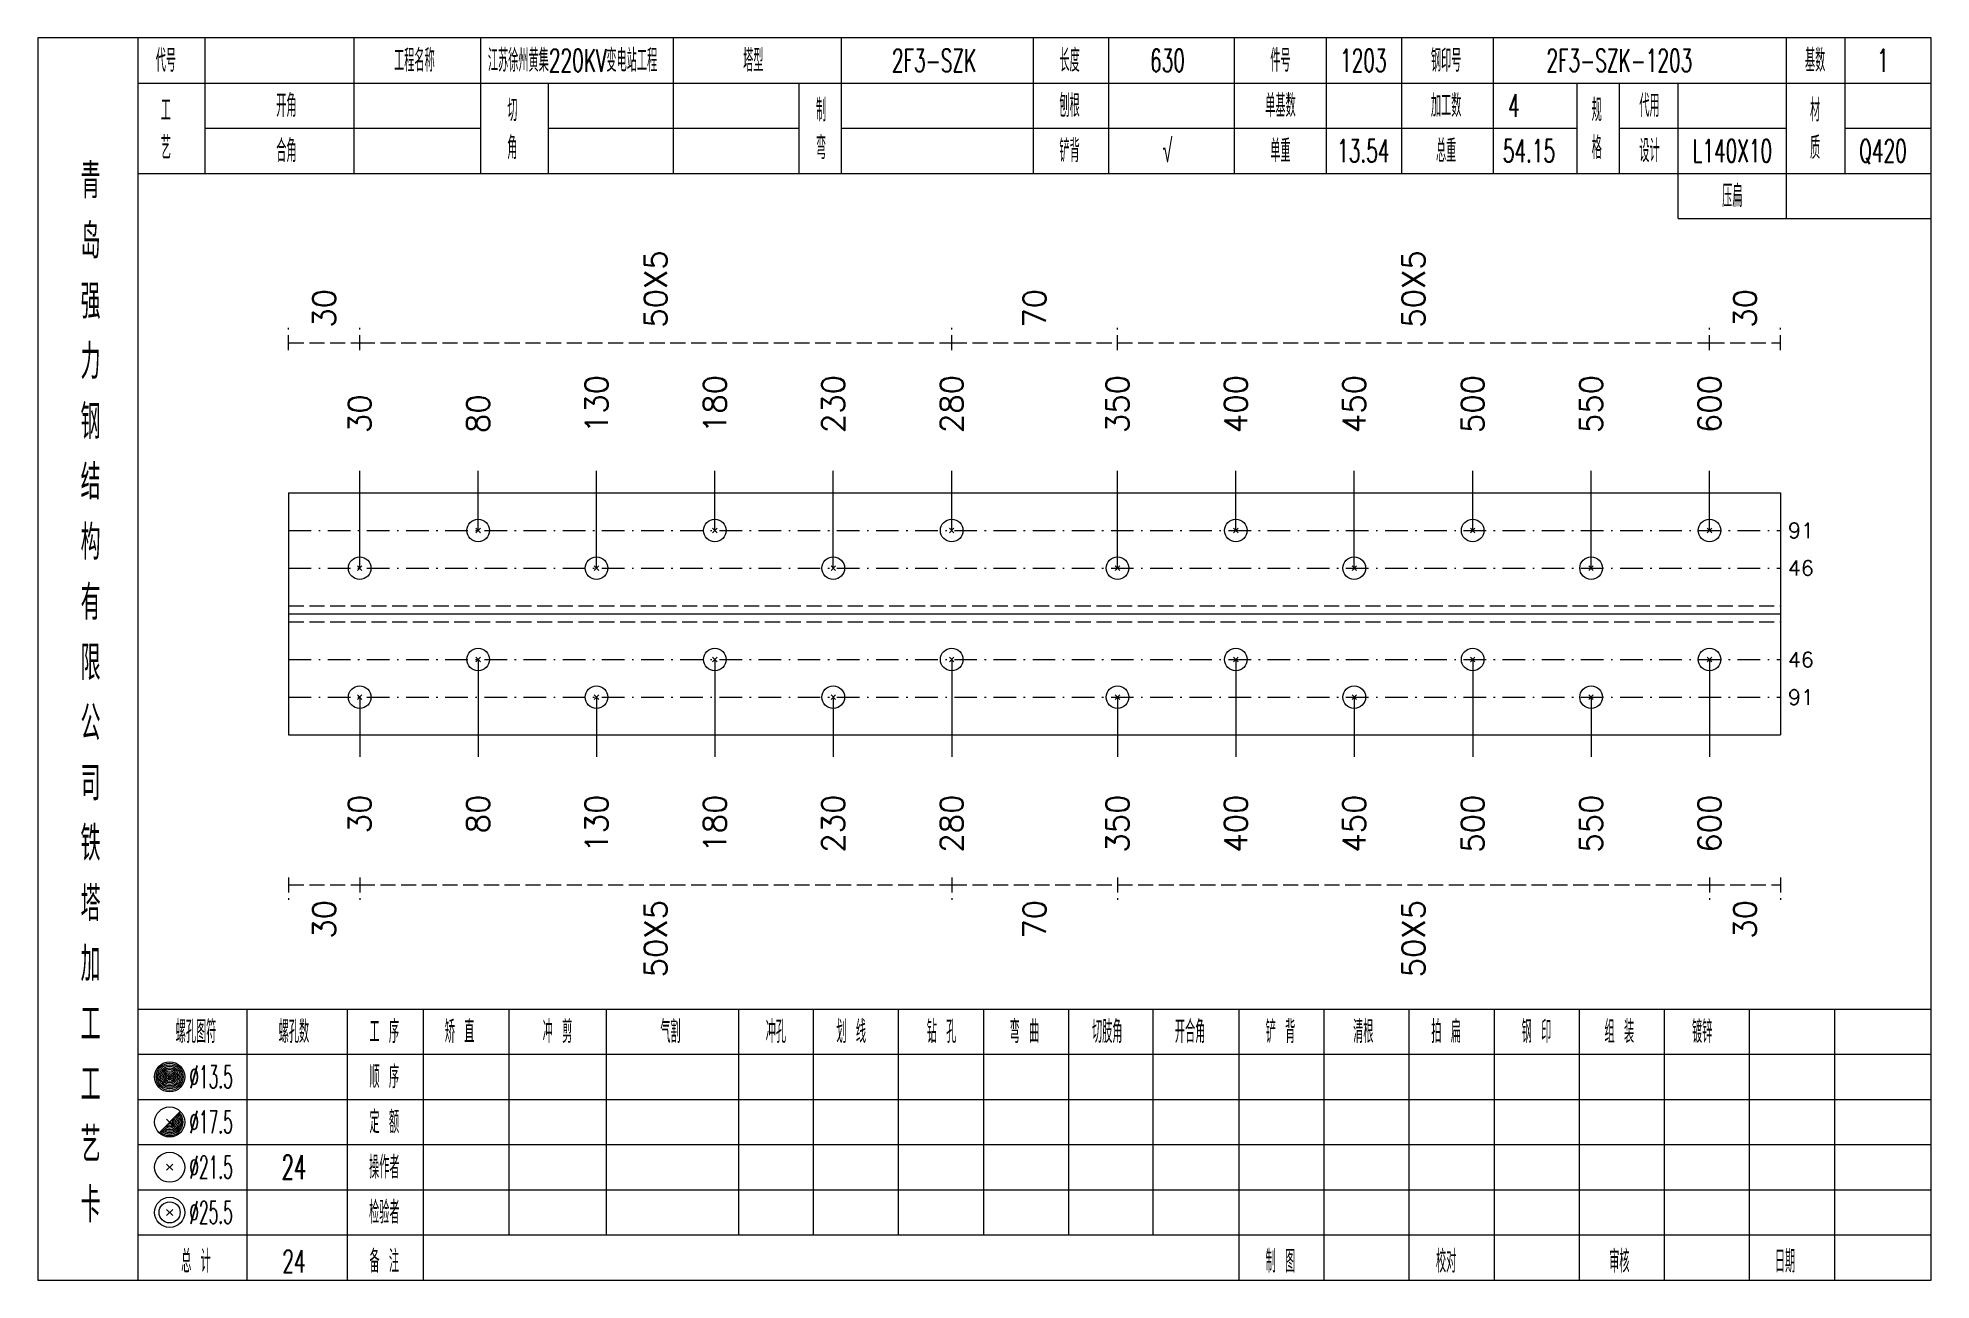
# Model space of a CAD drawing. Extents: x 0 to 4623, y -1159 to 4890.
# Drawn here: x 2179.8 to 2431.2, y 675 to 840 of the extents above; entities that cross this region are included whole.
import ezdxf
from ezdxf.enums import TextEntityAlignment as Align

# ---------------------------------------------------------------- set-up
doc = ezdxf.new("R2010")
doc.units = 0
doc.header["$MEASUREMENT"] = 0
doc.linetypes.add('一点画线', pattern=[5.2, 3, -1, 0.2, -1])
doc.linetypes.add('虚线', pattern=[2.75, 2, -0.75])
doc.layers.get('0').update_dxf_attribs({"linetype": 'CONTINUOUS', "lineweight": 25})
for name, color, linetype, lineweight in [('1', 7, 'CONTINUOUS', 25), ('4', 7, 'CONTINUOUS', 25), ('5', 7, 'CONTINUOUS', 25)]:
    doc.layers.add(name, color=color, linetype=linetype, lineweight=lineweight)
doc.styles.get("Standard").update_dxf_attribs({"font": 'simplex.shx', "width": 0.7, "height": 3, "bigfont": 'gbhzfs.shx'})

msp = doc.modelspace()

# ---------------------------------------------------------------- texts
at = {"color": 8, "linetype": 'Continuous', "lineweight": 9}
for s, p in [('50X5', (2261.839, 801.5)), ('50X5', (2362.461, 801.5)), ('30', (2217.817, 801.5)), ('70', (2312.15, 801.5)), ('30', (2406.483, 801.5))]:
    msp.add_text(s, height=3, rotation=90, dxfattribs=at).set_placement(p, align=Align.MIDDLE_LEFT)
at = {"color": 7, "linetype": 'Continuous', "lineweight": 13}
for s, p in [('130', (2253.978, 787.5)), ('180', (2269.7, 787.5)), ('230', (2285.422, 787.5)), ('280', (2301.144, 787.5)), ('350', (2323.156, 787.5)), ('400', (2338.878, 787.5)), ('450', (2354.6, 787.5)), ('500', (2370.322, 787.5)), ('550', (2386.044, 787.5)), ('600', (2401.767, 787.5)), ('30', (2222.533, 787.5)), ('80', (2238.256, 787.5))]:
    msp.add_text(s, height=3, rotation=90, dxfattribs=at).set_placement(p, align=Align.MIDDLE_LEFT)
for s, p in [('91', (2412.2, 774.571)), ('46', (2412.2, 769.571)), ('46', (2412.2, 757.429)), ('91', (2412.2, 752.429))]:
    msp.add_text(s, height=2, dxfattribs=at).set_placement(p, align=Align.MIDDLE_LEFT)
at = {"color": 8, "linetype": 'Continuous', "lineweight": 9}
for s, p in [('30', (2217.817, 725.5)), ('50X5', (2261.839, 725.5)), ('70', (2312.15, 725.5)), ('50X5', (2362.461, 725.5)), ('30', (2406.483, 725.5))]:
    msp.add_text(s, height=3, rotation=90, dxfattribs=at).set_placement(p, align=Align.MIDDLE_RIGHT)
at = {"layer": '1', "color": 7, "linetype": 'Continuous', "lineweight": 13}
for s, p in [('30', (2222.533, 739.5)), ('80', (2238.256, 739.5)), ('130', (2253.978, 739.5)), ('180', (2269.7, 739.5)), ('230', (2285.422, 739.5)), ('280', (2301.144, 739.5)), ('350', (2323.156, 739.5)), ('400', (2338.878, 739.5)), ('450', (2354.6, 739.5)), ('500', (2370.322, 739.5)), ('550', (2386.044, 739.5)), ('600', (2401.767, 739.5))]:
    msp.add_text(s, height=3, rotation=90, dxfattribs=at).set_placement(p, align=Align.MIDDLE_RIGHT)
at = {"layer": '4', "color": 1, "linetype": 'Continuous', "lineweight": 13}
for s, height, width, p in [('代号', 3, 0.6, (2196.8, 837)), ('工程名称', 3, 0.6, (2229.8, 837)), ('江苏徐州黄集220KV变电站工程', 3, 0.6, (2250.8, 837)), ('塔型', 3, 0.6, (2274.8, 837)), ('2F3-SZK', 3, 0.6, (2298.8, 837)), ('长度', 3, 0.6, (2316.8, 837)), ('630', 3, 0.6, (2329.8, 837)), ('件号', 3, 0.6, (2344.8, 837)), ('1203', 3, 0.6, (2355.8, 837)), ('钢印号', 3, 0.6, (2366.8, 837)), ('2F3-SZK-1203', 3, 0.6, (2389.8, 837)), ('基数', 3, 0.6, (2415.8, 837)), ('1', 3, 0.6, (2424.8, 837)), ('开角', 3, 0.6, (2212.8, 831)), ('制', 3, 0.6, (2283.8, 830.4)), ('刨根', 3, 0.6, (2316.8, 831)), ('单基数', 3, 0.6, (2344.8, 831)), ('加工数', 3, 0.6, (2366.8, 831)), ('4', 3, 0.6, (2375.8, 831)), ('规', 3, 0.6, (2386.8, 830.4)), ('代用', 3, 0.6, (2393.8, 831)), ('材', 3, 0.6, (2415.8, 830.4)), ('工', 3, 0.6, (2196.8, 830.4)), ('切', 3, 0.6, (2242.8, 830.4)), ('艺', 3, 0.6, (2196.8, 825.4)), ('角', 3, 0.6, (2242.8, 825.4)), ('弯', 3, 0.6, (2283.8, 825.4)), ('格', 3, 0.6, (2386.8, 825.4)), ('质', 3, 0.6, (2415.8, 825.4)), ('合角', 3, 0.6, (2212.8, 825)), ('铲背', 3, 0.6, (2316.8, 825)), ('√', 3, 0.6, (2329.8, 825)), ('单重', 3, 0.6, (2344.8, 825)), ('13.54', 3, 0.6, (2355.8, 825)), ('总重', 3, 0.6, (2366.8, 825)), ('54.15', 3, 0.6, (2377.8, 825)), ('设计', 3, 0.6, (2393.8, 825)), ('L140X10', 3, 0.6, (2404.8, 825)), ('Q420', 3, 0.6, (2424.8, 825)), ('青', 4.6, 0.8, (2186.8, 821)), ('压扁', 3, 0.6, (2404.8, 819)), ('岛', 4.6, 0.8, (2186.8, 813)), ('强', 4.6, 0.8, (2186.8, 805)), ('力', 4.6, 0.8, (2186.8, 797)), ('钢', 4.6, 0.8, (2186.8, 789)), ('结', 4.6, 0.8, (2186.8, 781)), ('构', 4.6, 0.8, (2186.8, 773)), ('有', 4.6, 0.8, (2186.8, 765)), ('限', 4.6, 0.8, (2186.8, 757)), ('公', 4.6, 0.8, (2186.8, 749)), ('司', 4.6, 0.8, (2186.8, 741)), ('铁', 4.6, 0.8, (2186.8, 733)), ('塔', 4.6, 0.8, (2186.8, 725)), ('加', 4.6, 0.8, (2186.8, 717)), ('工', 4.6, 0.8, (2186.8, 709)), ('螺孔图符', 3, 0.6, (2200.8, 708)), ('螺孔数', 3, 0.6, (2213.8, 708)), ('工 序', 3, 0.6, (2225.8, 708)), ('矫 直', 3, 0.6, (2235.8, 708)), ('冲 剪', 3, 0.6, (2248.8, 708)), ('气割', 3, 0.6, (2263.8, 708)), ('冲孔', 3, 0.6, (2277.8, 708)), ('划 线', 3, 0.6, (2287.8, 708)), ('钻 孔', 3, 0.6, (2299.8, 708)), ('弯 曲', 3, 0.6, (2310.8, 708)), ('切肢角', 3, 0.6, (2321.8, 708)), ('开合角', 3, 0.6, (2332.8, 708)), ('铲 背', 3, 0.6, (2344.8, 708)), ('清根', 3, 0.6, (2355.8, 708)), ('拍 扁', 3, 0.6, (2366.8, 708)), ('钢 印', 3, 0.6, (2378.8, 708)), ('组 装', 3, 0.6, (2389.8, 708)), ('镀锌', 3, 0.6, (2400.8, 708)), ('工', 4.6, 0.8, (2186.8, 701)), ('%%C13.5', 3, 0.5, (2202.8, 702)), ('顺 序', 3, 0.6, (2225.8, 702)), ('%%C17.5', 3, 0.5, (2202.8, 696)), ('定 额', 3, 0.6, (2225.8, 696)), ('艺', 4.6, 0.8, (2186.8, 693)), ('%%C21.5', 3, 0.5, (2202.8, 690)), ('24', 3.2, 0.6, (2213.8, 690)), ('操作者', 3, 0.6, (2225.8, 690)), ('卡', 4.6, 0.8, (2186.8, 685)), ('%%C25.5', 3, 0.5, (2202.8, 684)), ('检验者', 3, 0.6, (2225.8, 684)), ('总 计', 3, 0.6, (2200.8, 677.5)), ('24', 3, 0.6, (2213.8, 677.5)), ('备 注', 3, 0.6, (2225.8, 677.5)), ('制 图', 3, 0.6, (2344.8, 677.5)), ('校对', 3, 0.6, (2366.8, 677.5)), ('审核', 3, 0.6, (2389.8, 677.5)), ('日期', 3, 0.6, (2411.8, 677.5))]:
    msp.add_text(s, height=height, dxfattribs=dict(at, width=width)).set_placement(p, align=Align.MIDDLE_CENTER)

# ---------------------------------------------------------------- blocks, each defined once
blk = doc.blocks.new('孔21.5')
at = {"layer": '5', "color": 7, "linetype": 'Continuous', "lineweight": 13}
for p, q in [((-0.2, -0.2), (0.2, 0.2)), ((-0.2, 0.2), (0.2, -0.2))]:
    blk.add_line(p, q, dxfattribs=at)
blk.add_circle((0, 0), 1, dxfattribs=at)

# ---------------------------------------------------------------- linework, layer by layer
at = {"color": 8, "linetype": '虚线', "lineweight": 9}
for p, q in [((2213.1, 798.5), (2213.1, 801.5)), ((2213.1, 799.5), (2222.533, 799.5)), ((2222.533, 798.5), (2222.533, 801.5)), ((2222.533, 798.5), (2222.533, 801.5)), ((2222.533, 799.5), (2301.144, 799.5)), ((2301.144, 798.5), (2301.144, 801.5)), ((2301.144, 798.5), (2301.144, 801.5)), ((2301.144, 799.5), (2323.156, 799.5)), ((2323.156, 798.5), (2323.156, 801.5)), ((2323.156, 798.5), (2323.156, 801.5)), ((2323.156, 799.5), (2401.767, 799.5)), ((2401.767, 798.5), (2401.767, 801.5)), ((2401.767, 798.5), (2401.767, 801.5)), ((2401.767, 799.5), (2411.2, 799.5)), ((2411.2, 798.5), (2411.2, 801.5)), ((2213.1, 728.5), (2213.1, 725.5)), ((2213.1, 727.5), (2222.533, 727.5)), ((2222.533, 728.5), (2222.533, 725.5)), ((2222.533, 728.5), (2222.533, 725.5)), ((2222.533, 727.5), (2301.144, 727.5)), ((2301.144, 728.5), (2301.144, 725.5)), ((2301.144, 728.5), (2301.144, 725.5)), ((2301.144, 727.5), (2323.156, 727.5)), ((2323.156, 728.5), (2323.156, 725.5)), ((2323.156, 728.5), (2323.156, 725.5)), ((2323.156, 727.5), (2401.767, 727.5)), ((2401.767, 728.5), (2401.767, 725.5)), ((2401.767, 728.5), (2401.767, 725.5)), ((2401.767, 727.5), (2411.2, 727.5)), ((2411.2, 728.5), (2411.2, 725.5))]:
    msp.add_line(p, q, dxfattribs=at)
at = {"color": 7, "linetype": 'Continuous', "lineweight": 13}
for p, q in [((2222.533, 769.571), (2222.533, 782.5)), ((2238.256, 774.571), (2238.256, 782.5)), ((2253.978, 769.571), (2253.978, 782.5)), ((2269.7, 774.571), (2269.7, 782.5)), ((2285.422, 769.571), (2285.422, 782.5)), ((2301.144, 774.571), (2301.144, 782.5)), ((2323.156, 769.571), (2323.156, 782.5)), ((2338.878, 774.571), (2338.878, 782.5)), ((2354.6, 769.571), (2354.6, 782.5)), ((2370.322, 774.571), (2370.322, 782.5)), ((2386.044, 769.571), (2386.044, 782.5)), ((2401.767, 774.571), (2401.767, 782.5)), ((2238.256, 757.429), (2238.256, 744.5)), ((2269.7, 757.429), (2269.7, 744.5)), ((2301.144, 757.429), (2301.144, 744.5)), ((2338.878, 757.429), (2338.878, 744.5)), ((2370.322, 757.429), (2370.322, 744.5)), ((2401.767, 757.429), (2401.767, 744.5)), ((2222.533, 752.429), (2222.533, 744.5)), ((2253.978, 752.429), (2253.978, 744.5)), ((2285.422, 752.429), (2285.422, 744.5)), ((2323.156, 752.429), (2323.156, 744.5)), ((2354.6, 752.429), (2354.6, 744.5)), ((2386.044, 752.429), (2386.044, 744.5))]:
    msp.add_line(p, q, dxfattribs=at)
at = {"color": 7, "linetype": 'Continuous', "lineweight": 18}
for p, q in [((2213.1, 779.571), (2213.1, 747.429)), ((2213.1, 779.571), (2411.2, 779.571)), ((2411.2, 779.571), (2411.2, 747.429)), ((2213.1, 763.5), (2411.2, 763.5))]:
    msp.add_line(p, q, dxfattribs=at)
at = {"color": 3, "linetype": '一点画线', "lineweight": 13}
for p, q in [((2213.1, 774.571), (2411.2, 774.571)), ((2213.1, 769.571), (2411.2, 769.571)), ((2213.1, 757.429), (2411.2, 757.429)), ((2213.1, 752.429), (2411.2, 752.429))]:
    msp.add_line(p, q, dxfattribs=at)
at = {"color": 1, "linetype": '虚线', "lineweight": 18}
for p, q in [((2213.1, 764.571), (2411.2, 764.571)), ((2213.1, 762.429), (2411.2, 762.429))]:
    msp.add_line(p, q, dxfattribs=at)
at = {"layer": '1', "color": 7, "linetype": 'Continuous', "lineweight": 18}
msp.add_line((2213.1, 747.429), (2411.2, 747.429), dxfattribs=at)
at = {"layer": '4', "color": 1, "linetype": 'Continuous', "lineweight": 18}
for p, q in [((2193.1, 675), (2193.1, 840)), ((2202, 822), (2202, 840)), ((2221.8, 822), (2221.8, 840)), ((2238.6, 822), (2238.6, 840)), ((2264.2, 822), (2264.2, 840)), ((2286.5, 822), (2286.5, 840)), ((2312, 822), (2312, 840)), ((2322, 822), (2322, 840)), ((2338.7, 822), (2338.7, 840)), ((2350.9, 822), (2350.9, 840)), ((2360.9, 822), (2360.9, 840)), ((2373.1, 822), (2373.1, 840)), ((2412, 816), (2412, 840)), ((2419.8, 822), (2419.8, 840)), ((2193.1, 834), (2431.2, 834)), ((2247.6, 822), (2247.6, 834)), ((2280.9, 822), (2280.9, 834)), ((2384.2, 822), (2384.2, 834)), ((2389.8, 822), (2389.8, 834)), ((2397.6, 816), (2397.6, 834)), ((2202, 828), (2238.6, 828)), ((2247.6, 828), (2280.9, 828)), ((2286.5, 828), (2384.2, 828)), ((2389.8, 828), (2412, 828)), ((2419.8, 828), (2431.2, 828)), ((2193.1, 822), (2431.2, 822)), ((2397.6, 816), (2431.2, 816)), ((2193.1, 711), (2431.2, 711)), ((2207.6, 675), (2207.6, 711)), ((2220.9, 675), (2220.9, 711)), ((2231, 675), (2231, 711)), ((2242.4, 681), (2242.4, 711)), ((2255.3, 681), (2255.3, 711)), ((2272.9, 681), (2272.9, 711)), ((2282.8, 681), (2282.8, 711)), ((2294.1, 681), (2294.1, 711)), ((2305.4, 681), (2305.4, 711)), ((2316.7, 681), (2316.7, 711)), ((2327.9, 681), (2327.9, 711)), ((2339.3, 681), (2339.3, 711)), ((2350.6, 681), (2350.6, 711)), ((2361.9, 681), (2361.9, 711)), ((2373.2, 681), (2373.2, 711)), ((2384.5, 681), (2384.5, 711)), ((2395.8, 681), (2395.8, 711)), ((2407.1, 681), (2407.1, 711)), ((2418.4, 681), (2418.4, 711)), ((2193.1, 705), (2431.2, 705)), ((2193.1, 699), (2431.2, 699)), ((2193.1, 693), (2431.2, 693)), ((2193.1, 687), (2431.2, 687)), ((2193.1, 681), (2431.2, 681)), ((2339.3, 675), (2339.3, 681)), ((2350.6, 675), (2350.6, 681)), ((2361.9, 675), (2361.9, 681)), ((2373.2, 675), (2373.2, 681)), ((2384.5, 675), (2384.5, 681)), ((2395.8, 675), (2395.8, 681)), ((2407.1, 675), (2407.1, 681)), ((2418.4, 675), (2418.4, 681))]:
    msp.add_line(p, q, dxfattribs=at)
at = {"layer": '4', "color": 7, "linetype": 'Continuous', "lineweight": 13}
for p, q in [((2197.1, 701.8), (2197.5, 702.2)), ((2197.5, 701.8), (2197.1, 702.2)), ((2195.886, 694.586), (2198.714, 697.414)), ((2196.9, 696.4), (2197.7, 695.6)), ((2196.9, 689.6), (2197.7, 690.4)), ((2196.9, 690.4), (2197.7, 689.6)), ((2196.9, 683.6), (2197.7, 684.4)), ((2196.9, 684.4), (2197.7, 683.6))]:
    msp.add_line(p, q, dxfattribs=at)
at = {"layer": '4', "color": 1, "linetype": 'Continuous', "lineweight": 18}
msp.add_lwpolyline([(2179.8, 840), (2179.8, 675), (2431.2, 675), (2431.2, 840)], close=True, dxfattribs=at)
at = {"layer": '4', "color": 7, "linetype": 'Continuous', "lineweight": 13}
for centre, radius in [((2197.3, 702), 2), ((2197.3, 702), 1.8), ((2197.3, 702), 1.6), ((2197.3, 702), 1.4), ((2197.3, 702), 1.2), ((2197.3, 702), 1), ((2197.3, 702), 0.8), ((2197.3, 702), 0.6), ((2197.3, 702), 0.4), ((2197.3, 702), 0.2), ((2197.3, 696), 2), ((2197.3, 690), 2), ((2197.3, 684), 2), ((2197.3, 684), 1.4)]:
    msp.add_circle(centre, radius, dxfattribs=at)
for radius in [1.8, 1.6, 1.4, 1.2, 1, 0.8, 0.6, 0.4, 0.2]:
    msp.add_arc((2197.3, 696), radius, 225, 45, dxfattribs=at)

# ---------------------------------------------------------------- block references
at = {"color": 7, "linetype": 'Continuous', "lineweight": 13, "xscale": 1.5, "yscale": 1.5, "zscale": 1.5}
for p in [(2238.256, 774.571), (2269.7, 774.571), (2301.144, 774.571), (2338.878, 774.571), (2370.322, 774.571), (2401.767, 774.571), (2222.533, 769.571), (2253.978, 769.571), (2285.422, 769.571), (2323.156, 769.571), (2354.6, 769.571), (2386.044, 769.571)]:
    msp.add_blockref('孔21.5', p, dxfattribs=at)
at = {"layer": '1', "color": 7, "linetype": 'Continuous', "lineweight": 13, "xscale": 1.5, "yscale": 1.5, "zscale": 1.5}
for p in [(2238.256, 757.429), (2269.7, 757.429), (2301.144, 757.429), (2338.878, 757.429), (2370.322, 757.429), (2401.767, 757.429), (2222.533, 752.429), (2253.978, 752.429), (2285.422, 752.429), (2323.156, 752.429), (2354.6, 752.429), (2386.044, 752.429)]:
    msp.add_blockref('孔21.5', p, dxfattribs=at)

msp.set_redraw_order([(e.dxf.handle, doc.entitydb.next_handle()) for e in msp.query("TEXT MTEXT ATTDEF DIMENSION ARC_DIMENSION")])  # texts and dimensions are drawn at this point

doc.saveas('drawing.dxf')
